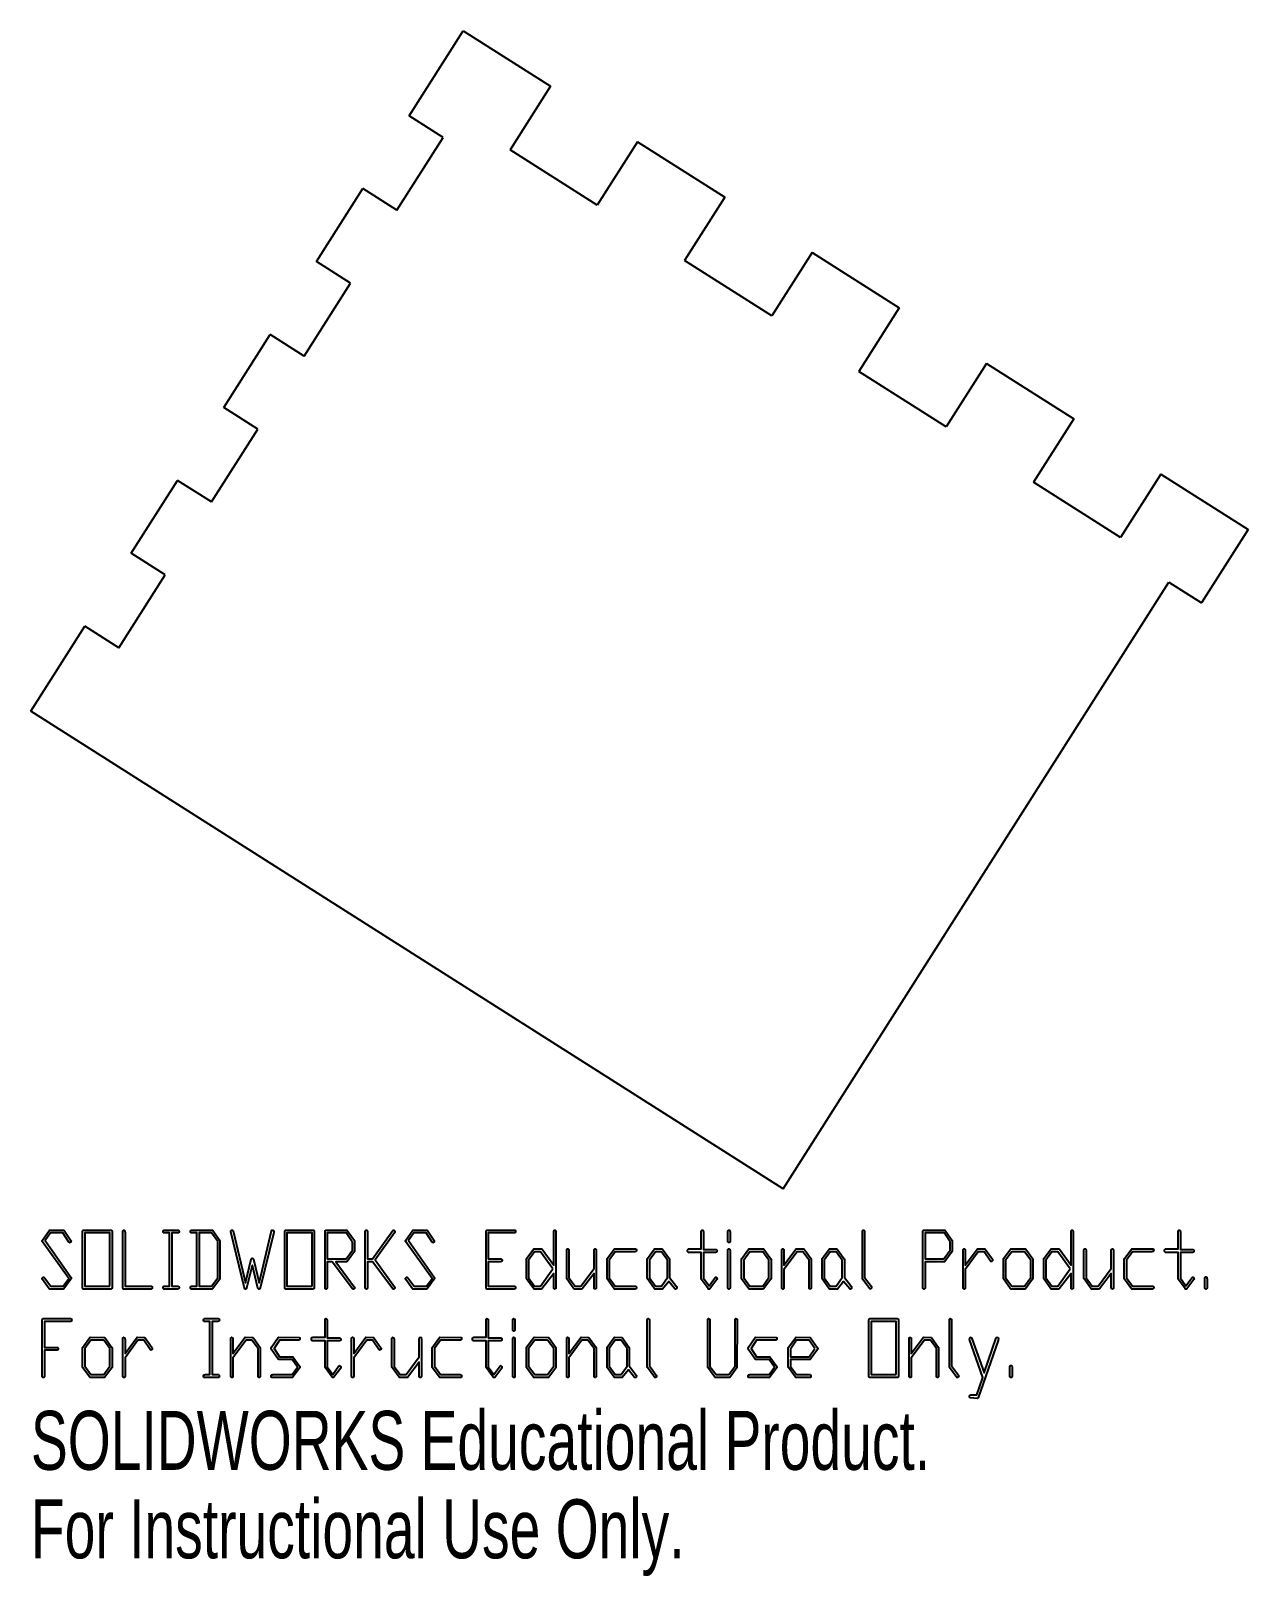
# Model space of a CAD drawing. Header units: inches. Extents: x 7.97 to 11.9, y -2.59 to 2.4.
import ezdxf

# ---------------------------------------------------------------- set-up
doc = ezdxf.new("R2010")
doc.units = ezdxf.units.IN
doc.header["$MEASUREMENT"] = 0
doc.styles.add('SLDTEXTSTYLE0', font='TXT', dxfattribs={"width": 0.7})

msp = doc.modelspace()

# ---------------------------------------------------------------- texts
at = {"color": 7, "linetype": 'Continuous', "char_height": 0.1903, "attachment_point": 1, "style": 'SLDTEXTSTYLE0'}
for s, insert in [('SOLIDWORKS Educational Product.', (7.975, -2.0534)), ('For Instructional Use Only.', (7.975, -2.3388))]:
    msp.add_mtext(s, dxfattribs=dict(at, insert=insert))

# ---------------------------------------------------------------- linework, layer by layer
at = {"color": 7, "linetype": 'Continuous'}
for p, q in [((9.1955, 2.1252), (9.3695, 2.399)), ((9.3695, 2.399), (9.6508, 2.2202)), ((9.6508, 2.2202), (9.5208, 2.0157)), ((9.3052, 2.0555), (9.1955, 2.1252)), ((9.1557, 1.8202), (9.3052, 2.0555)), ((9.8021, 1.8369), (9.5208, 2.0157)), ((9.9321, 2.0414), (9.8021, 1.8369)), ((9.9321, 2.0414), (10.2135, 1.8627)), ((8.8965, 1.6547), (9.046, 1.89)), ((9.1557, 1.8202), (9.046, 1.89)), ((10.2135, 1.8627), (10.0835, 1.6581)), ((9.0062, 1.585), (8.8965, 1.6547)), ((10.3648, 1.4793), (10.0835, 1.6581)), ((10.4948, 1.6839), (10.3648, 1.4793)), ((10.4948, 1.6839), (10.7761, 1.5051)), ((8.8567, 1.3497), (9.0062, 1.585)), ((10.7761, 1.5051), (10.6461, 1.3005)), ((8.5975, 1.1842), (8.747, 1.4194)), ((8.8567, 1.3497), (8.747, 1.4194)), ((10.9274, 1.1218), (10.6461, 1.3005)), ((11.0574, 1.3263), (10.9274, 1.1218)), ((11.0574, 1.3263), (11.3388, 1.1475)), ((8.7072, 1.1145), (8.5975, 1.1842)), ((11.3388, 1.1475), (11.2088, 0.943)), ((8.5577, 0.8792), (8.7072, 1.1145)), ((8.2985, 0.7137), (8.448, 0.9489)), ((8.5577, 0.8792), (8.448, 0.9489)), ((11.6201, 0.9688), (11.4901, 0.7642)), ((11.6201, 0.9688), (11.9014, 0.79)), ((11.4901, 0.7642), (11.2088, 0.943)), ((11.9014, 0.79), (11.7512, 0.5536)), ((8.4082, 0.644), (8.2985, 0.7137)), ((8.2587, 0.4087), (8.4082, 0.644)), ((10.4014, -1.3374), (11.6457, 0.6207)), ((11.6457, 0.6207), (11.7512, 0.5536)), ((7.975, 0.2046), (8.149, 0.4784)), ((8.2587, 0.4087), (8.149, 0.4784)), ((10.4014, -1.3374), (7.975, 0.2046))]:
    msp.add_line(p, q, dxfattribs=at)
at = {"color": 7, "linetype": 'Continuous', "flags": 128}
for points in [[(8.0818, -1.4717), (8.1041, -1.5032), (8.1041, -1.5032), (8.1044, -1.5043), (8.1044, -1.5055), (8.1044, -1.5055), (8.1044, -1.5064), (8.1041, -1.5073), (8.1041, -1.5073), (8.1037, -1.5087), (8.103, -1.5097), (8.102, -1.5105), (8.1008, -1.5109), (8.1008, -1.5109), (8.099, -1.5101), (8.0977, -1.5088), (8.0977, -1.5088), (8.0779, -1.4795), (8.0779, -1.4795), (8.0384, -1.4795), (8.0384, -1.4795), (8.0212, -1.5042), (8.0212, -1.5042), (8.1039, -1.6224), (8.1039, -1.6224), (8.1043, -1.6234), (8.1044, -1.6248), (8.1044, -1.6248), (8.1044, -1.6253), (8.1044, -1.6259), (8.1044, -1.6259), (8.1051, -1.6262), (8.1053, -1.6265), (8.1051, -1.6267), (8.1044, -1.6269), (8.1044, -1.6269), (8.1035, -1.6285), (8.1035, -1.6285), (8.0812, -1.6602), (8.0812, -1.6602), (8.0794, -1.6605), (8.0794, -1.6605), (8.0354, -1.6605), (8.0354, -1.6605), (8.0343, -1.6595), (8.0343, -1.6595), (8.012, -1.6295), (8.012, -1.6295), (8.0117, -1.6281), (8.0116, -1.627), (8.0116, -1.627), (8.0117, -1.626), (8.0118, -1.6253), (8.0118, -1.6253), (8.0124, -1.624), (8.0132, -1.623), (8.0142, -1.6223), (8.0154, -1.6219), (8.0154, -1.6219), (8.0171, -1.6224), (8.0186, -1.624), (8.0186, -1.624), (8.0389, -1.6512), (8.0389, -1.6512), (8.0794, -1.6512), (8.0794, -1.6512), (8.0971, -1.6265), (8.0971, -1.6265), (8.012, -1.5085), (8.012, -1.5085), (8.0117, -1.5074), (8.0116, -1.5059), (8.0116, -1.5059), (8.0117, -1.5049), (8.0118, -1.504), (8.0118, -1.504), (8.0125, -1.5022), (8.0125, -1.5022), (8.035, -1.4707), (8.035, -1.4707), (8.0361, -1.4702), (8.0361, -1.4702), (8.0805, -1.4704), (8.0805, -1.4704), (8.0818, -1.4717)], [(8.2343, -1.4704), (8.2351, -1.4708), (8.2358, -1.4714), (8.2364, -1.4724), (8.2367, -1.4736), (8.2367, -1.4736), (8.2367, -1.4779), (8.2367, -1.4779), (8.2367, -1.6563), (8.2367, -1.6563), (8.236, -1.6586), (8.2347, -1.6602), (8.2347, -1.6602), (8.2333, -1.6605), (8.2333, -1.6605), (8.144, -1.6605), (8.144, -1.6605), (8.1425, -1.6591), (8.1416, -1.6571), (8.1416, -1.6571), (8.1416, -1.652), (8.1416, -1.652), (8.1416, -1.4738), (8.1416, -1.4738), (8.142, -1.4726), (8.1427, -1.4716), (8.1436, -1.4708), (8.1448, -1.4702), (8.1448, -1.4702), (8.2343, -1.4704)], [(8.2298, -1.6512), (8.2298, -1.4795), (8.2298, -1.4795), (8.1485, -1.4795), (8.1485, -1.4795), (8.1485, -1.6512), (8.1485, -1.6512), (8.2298, -1.6512)], [(8.2774, -1.4716), (8.2779, -1.4726), (8.2782, -1.4739), (8.2784, -1.4758), (8.2785, -1.478), (8.2785, -1.478), (8.2785, -1.6512), (8.2785, -1.6512), (8.3634, -1.6512), (8.3634, -1.6512), (8.3643, -1.6514), (8.365, -1.6519), (8.3656, -1.6526), (8.366, -1.6536), (8.366, -1.6536), (8.3665, -1.6548), (8.3666, -1.6558), (8.3666, -1.6558), (8.3664, -1.6574), (8.3657, -1.659), (8.3652, -1.6596), (8.3645, -1.6601), (8.3635, -1.6604), (8.3623, -1.6605), (8.3623, -1.6605), (8.274, -1.6605), (8.274, -1.6605), (8.2724, -1.6591), (8.2715, -1.6571), (8.2715, -1.6571), (8.2715, -1.652), (8.2715, -1.652), (8.2715, -1.4738), (8.2715, -1.4738), (8.272, -1.4724), (8.2726, -1.4713), (8.2734, -1.4706), (8.2744, -1.4702), (8.2744, -1.4702), (8.2761, -1.4705), (8.2774, -1.4716)], [(8.4502, -1.4704), (8.4512, -1.4708), (8.452, -1.4715), (8.4526, -1.4726), (8.4529, -1.474), (8.4529, -1.474), (8.4527, -1.4762), (8.452, -1.4779), (8.452, -1.4779), (8.4512, -1.4786), (8.45, -1.4791), (8.4485, -1.4794), (8.4468, -1.4795), (8.4468, -1.4795), (8.4293, -1.4795), (8.4293, -1.4795), (8.4293, -1.6512), (8.4293, -1.6512), (8.45, -1.6512), (8.45, -1.6512), (8.4511, -1.6518), (8.452, -1.6526), (8.4526, -1.6537), (8.4529, -1.655), (8.4529, -1.655), (8.4527, -1.6573), (8.452, -1.659), (8.4515, -1.6596), (8.4507, -1.6601), (8.4498, -1.6604), (8.4486, -1.6605), (8.4486, -1.6605), (8.4041, -1.6605), (8.4041, -1.6605), (8.4031, -1.6599), (8.4023, -1.6591), (8.4018, -1.658), (8.4015, -1.6567), (8.4015, -1.6567), (8.4018, -1.6544), (8.4025, -1.6526), (8.4031, -1.652), (8.4041, -1.6516), (8.4054, -1.6513), (8.4069, -1.6512), (8.4069, -1.6512), (8.4224, -1.6512), (8.4224, -1.6512), (8.4224, -1.4795), (8.4224, -1.4795), (8.4042, -1.4795), (8.4042, -1.4795), (8.4031, -1.479), (8.4024, -1.4782), (8.4018, -1.477), (8.4015, -1.4756), (8.4015, -1.4756), (8.4018, -1.4733), (8.4024, -1.4718), (8.4035, -1.4708), (8.4047, -1.4702), (8.4047, -1.4702), (8.4502, -1.4704)], [(8.5617, -1.4717), (8.5845, -1.5032), (8.5845, -1.5032), (8.5848, -1.5056), (8.5848, -1.5056), (8.5841, -1.6287), (8.5841, -1.6287), (8.5609, -1.6602), (8.5609, -1.6602), (8.559, -1.6605), (8.559, -1.6605), (8.4922, -1.6605), (8.4922, -1.6605), (8.4911, -1.6598), (8.4903, -1.6588), (8.4898, -1.6575), (8.4897, -1.6558), (8.4897, -1.6558), (8.49, -1.6539), (8.4908, -1.6524), (8.4916, -1.6519), (8.4925, -1.6515), (8.4937, -1.6513), (8.4951, -1.6512), (8.4951, -1.6512), (8.5106, -1.6512), (8.5106, -1.6512), (8.5106, -1.4795), (8.5106, -1.4795), (8.4924, -1.4795), (8.4924, -1.4795), (8.4913, -1.479), (8.4906, -1.4782), (8.49, -1.477), (8.4897, -1.4756), (8.4897, -1.4756), (8.4899, -1.4734), (8.4905, -1.4717), (8.4911, -1.471), (8.4918, -1.4705), (8.4928, -1.4703), (8.494, -1.4702), (8.494, -1.4702), (8.4961, -1.4702), (8.4961, -1.4702), (8.5587, -1.4702), (8.5587, -1.4702), (8.5604, -1.4706), (8.5617, -1.4717)], [(8.5779, -1.5066), (8.5575, -1.4795), (8.5575, -1.4795), (8.5175, -1.4795), (8.5175, -1.4795), (8.5175, -1.6512), (8.5175, -1.6512), (8.5575, -1.6512), (8.5575, -1.6512), (8.5779, -1.6238), (8.5779, -1.6238), (8.5779, -1.5066)], [(8.627, -1.4725), (8.6673, -1.6404), (8.6673, -1.6404), (8.6858, -1.5635), (8.6858, -1.5635), (8.6864, -1.5624), (8.6872, -1.5615), (8.6881, -1.5611), (8.6892, -1.5609), (8.6892, -1.5609), (8.6903, -1.5611), (8.6913, -1.5616), (8.6921, -1.5625), (8.6928, -1.5638), (8.6928, -1.5638), (8.7111, -1.6404), (8.7111, -1.6404), (8.7207, -1.6008), (8.7207, -1.6008), (8.7515, -1.4723), (8.7515, -1.4723), (8.7526, -1.4709), (8.754, -1.4702), (8.754, -1.4702), (8.7559, -1.4705), (8.7574, -1.4714), (8.7584, -1.4729), (8.7589, -1.4751), (8.7589, -1.4751), (8.7581, -1.4784), (8.7581, -1.4784), (8.7147, -1.6577), (8.7147, -1.6577), (8.7135, -1.6595), (8.7119, -1.6605), (8.7119, -1.6605), (8.7102, -1.6603), (8.7088, -1.6597), (8.7088, -1.6597), (8.7073, -1.6574), (8.7073, -1.6574), (8.6894, -1.5841), (8.6894, -1.5841), (8.689, -1.5846), (8.689, -1.5846), (8.6708, -1.6577), (8.6708, -1.6577), (8.6697, -1.6595), (8.6682, -1.6605), (8.6682, -1.6605), (8.6664, -1.6603), (8.665, -1.6597), (8.665, -1.6597), (8.6637, -1.6574), (8.6637, -1.6574), (8.6196, -1.4756), (8.6196, -1.4756), (8.6198, -1.4741), (8.6201, -1.4728), (8.6207, -1.4717), (8.6215, -1.4709), (8.6215, -1.4709), (8.6226, -1.4704), (8.6236, -1.4702), (8.6236, -1.4702), (8.6247, -1.4703), (8.6256, -1.4708), (8.6264, -1.4715), (8.627, -1.4725)], [(8.8864, -1.4704), (8.8873, -1.4708), (8.8879, -1.4714), (8.8885, -1.4724), (8.8889, -1.4736), (8.8889, -1.4736), (8.8889, -1.4779), (8.8889, -1.4779), (8.8889, -1.6563), (8.8889, -1.6563), (8.8882, -1.6586), (8.8868, -1.6602), (8.8868, -1.6602), (8.8854, -1.6605), (8.8854, -1.6605), (8.7962, -1.6605), (8.7962, -1.6605), (8.7946, -1.6591), (8.7937, -1.6571), (8.7937, -1.6571), (8.7937, -1.652), (8.7937, -1.652), (8.7937, -1.4738), (8.7937, -1.4738), (8.7941, -1.4726), (8.7948, -1.4716), (8.7957, -1.4708), (8.7969, -1.4702), (8.7969, -1.4702), (8.8864, -1.4704)], [(8.8819, -1.6512), (8.8819, -1.4795), (8.8819, -1.4795), (8.8007, -1.4795), (8.8007, -1.4795), (8.8007, -1.6512), (8.8007, -1.6512), (8.8819, -1.6512)], [(8.9956, -1.4717), (9.0185, -1.5037), (9.0185, -1.5037), (9.0188, -1.506), (9.0188, -1.506), (9.0188, -1.5377), (9.0188, -1.5377), (9.0185, -1.5395), (9.0185, -1.5395), (8.995, -1.5715), (8.995, -1.5715), (8.9933, -1.5723), (8.9933, -1.5723), (8.9591, -1.5723), (8.9591, -1.5723), (9.0182, -1.653), (9.0182, -1.653), (9.0187, -1.6549), (9.0188, -1.6558), (9.0188, -1.6558), (9.0188, -1.6561), (9.0188, -1.6565), (9.0188, -1.6565), (9.0194, -1.6567), (9.0196, -1.6569), (9.0194, -1.6571), (9.0188, -1.6572), (9.0188, -1.6572), (9.0184, -1.6584), (9.0178, -1.6593), (9.0171, -1.66), (9.0163, -1.6605), (9.0163, -1.6605), (9.015, -1.6604), (9.014, -1.6603), (9.0132, -1.66), (9.0127, -1.6597), (9.0127, -1.6597), (8.9471, -1.5723), (8.9471, -1.5723), (8.9306, -1.5723), (8.9306, -1.5723), (8.9306, -1.6564), (8.9306, -1.6564), (8.9301, -1.6583), (8.9288, -1.66), (8.9288, -1.66), (8.9282, -1.6603), (8.9271, -1.6605), (8.9271, -1.6605), (8.9257, -1.6602), (8.9246, -1.6593), (8.9242, -1.6586), (8.9239, -1.6576), (8.9237, -1.6563), (8.9237, -1.6548), (8.9237, -1.6548), (8.9237, -1.4741), (8.9237, -1.4741), (8.924, -1.4729), (8.9246, -1.4719), (8.9253, -1.4712), (8.9261, -1.4707), (8.9261, -1.4707), (8.9301, -1.4704), (8.9301, -1.4704), (8.9926, -1.4702), (8.9926, -1.4702), (8.9944, -1.4706), (8.9956, -1.4717)], [(9.0118, -1.5077), (8.992, -1.4795), (8.992, -1.4795), (8.9306, -1.4795), (8.9306, -1.4795), (8.9306, -1.563), (8.9306, -1.563), (8.9918, -1.563), (8.9918, -1.563), (9.0119, -1.5345), (9.0119, -1.5345), (9.0119, -1.5077)], [(9.1474, -1.4717), (9.1479, -1.4726), (9.1484, -1.4737), (9.1486, -1.4751), (9.1487, -1.4767), (9.1487, -1.4767), (9.1481, -1.4787), (9.1481, -1.4787), (9.0851, -1.5657), (9.0851, -1.5657), (9.1481, -1.653), (9.1481, -1.653), (9.1486, -1.6549), (9.1487, -1.6558), (9.1487, -1.6558), (9.1487, -1.6566), (9.1485, -1.6572), (9.1485, -1.6572), (9.1481, -1.6584), (9.1475, -1.6593), (9.1469, -1.66), (9.1461, -1.6605), (9.1461, -1.6605), (9.1447, -1.6604), (9.1437, -1.6603), (9.1429, -1.66), (9.1424, -1.6597), (9.1424, -1.6597), (9.0769, -1.5723), (9.0769, -1.5723), (9.0606, -1.5723), (9.0606, -1.5723), (9.0606, -1.6564), (9.0606, -1.6564), (9.06, -1.6583), (9.0588, -1.66), (9.0588, -1.66), (9.0581, -1.6603), (9.0571, -1.6605), (9.0571, -1.6605), (9.0556, -1.6602), (9.0545, -1.6593), (9.0541, -1.6586), (9.0538, -1.6576), (9.0537, -1.6563), (9.0536, -1.6548), (9.0536, -1.6548), (9.0536, -1.4738), (9.0536, -1.4738), (9.054, -1.4724), (9.0546, -1.4713), (9.0555, -1.4706), (9.0566, -1.4702), (9.0566, -1.4702), (9.0583, -1.4705), (9.0595, -1.4717), (9.06, -1.4726), (9.0603, -1.474), (9.0605, -1.4759), (9.0606, -1.4782), (9.0606, -1.4782), (9.0606, -1.563), (9.0606, -1.563), (9.0769, -1.563), (9.0769, -1.563), (9.1428, -1.471), (9.1428, -1.471), (9.1436, -1.4704), (9.1445, -1.4702), (9.1445, -1.4702), (9.146, -1.4706), (9.1474, -1.4717)], [(9.2538, -1.4717), (9.2761, -1.5032), (9.2761, -1.5032), (9.2763, -1.5043), (9.2764, -1.5055), (9.2764, -1.5055), (9.2763, -1.5064), (9.2761, -1.5073), (9.2761, -1.5073), (9.2757, -1.5087), (9.275, -1.5097), (9.274, -1.5105), (9.2728, -1.5109), (9.2728, -1.5109), (9.271, -1.5101), (9.2696, -1.5088), (9.2696, -1.5088), (9.2498, -1.4795), (9.2498, -1.4795), (9.2104, -1.4795), (9.2104, -1.4795), (9.1932, -1.5042), (9.1932, -1.5042), (9.2759, -1.6224), (9.2759, -1.6224), (9.2763, -1.6234), (9.2764, -1.6248), (9.2764, -1.6248), (9.2764, -1.6253), (9.2764, -1.6259), (9.2764, -1.6259), (9.277, -1.6262), (9.2772, -1.6265), (9.277, -1.6267), (9.2764, -1.6269), (9.2764, -1.6269), (9.2755, -1.6285), (9.2755, -1.6285), (9.2532, -1.6602), (9.2532, -1.6602), (9.2514, -1.6605), (9.2514, -1.6605), (9.2073, -1.6605), (9.2073, -1.6605), (9.2062, -1.6595), (9.2062, -1.6595), (9.1839, -1.6295), (9.1839, -1.6295), (9.1837, -1.6281), (9.1836, -1.627), (9.1836, -1.627), (9.1836, -1.626), (9.1838, -1.6253), (9.1838, -1.6253), (9.1843, -1.624), (9.1851, -1.623), (9.1861, -1.6223), (9.1874, -1.6219), (9.1874, -1.6219), (9.1891, -1.6224), (9.1905, -1.624), (9.1905, -1.624), (9.2109, -1.6512), (9.2109, -1.6512), (9.2514, -1.6512), (9.2514, -1.6512), (9.2691, -1.6265), (9.2691, -1.6265), (9.1839, -1.5085), (9.1839, -1.5085), (9.1837, -1.5074), (9.1836, -1.5059), (9.1836, -1.5059), (9.1836, -1.5049), (9.1838, -1.504), (9.1838, -1.504), (9.1845, -1.5022), (9.1845, -1.5022), (9.2069, -1.4707), (9.2069, -1.4707), (9.208, -1.4702), (9.208, -1.4702), (9.2525, -1.4704), (9.2525, -1.4704), (9.2538, -1.4717)], [(9.5359, -1.4704), (9.537, -1.4708), (9.5378, -1.4715), (9.5383, -1.4726), (9.5386, -1.474), (9.5386, -1.474), (9.5383, -1.4763), (9.5375, -1.478), (9.5368, -1.4787), (9.5359, -1.4791), (9.5345, -1.4794), (9.5329, -1.4795), (9.5329, -1.4795), (9.4505, -1.4795), (9.4505, -1.4795), (9.4505, -1.563), (9.4505, -1.563), (9.4918, -1.563), (9.4918, -1.563), (9.4931, -1.5637), (9.4941, -1.5646), (9.4947, -1.5659), (9.4949, -1.5674), (9.4949, -1.5674), (9.4947, -1.5691), (9.4942, -1.5706), (9.4937, -1.5711), (9.493, -1.5716), (9.492, -1.572), (9.4906, -1.5723), (9.4906, -1.5723), (9.4505, -1.5723), (9.4505, -1.5723), (9.4505, -1.6512), (9.4505, -1.6512), (9.5354, -1.6512), (9.5354, -1.6512), (9.5368, -1.6517), (9.5378, -1.6527), (9.5384, -1.6541), (9.5386, -1.6558), (9.5386, -1.6558), (9.5384, -1.6574), (9.5377, -1.659), (9.5372, -1.6596), (9.5364, -1.6601), (9.5354, -1.6604), (9.5342, -1.6605), (9.5342, -1.6605), (9.446, -1.6605), (9.446, -1.6605), (9.4444, -1.6591), (9.4435, -1.6571), (9.4435, -1.6571), (9.4435, -1.652), (9.4435, -1.652), (9.4435, -1.4738), (9.4435, -1.4738), (9.4439, -1.4726), (9.4446, -1.4716), (9.4455, -1.4708), (9.4467, -1.4702), (9.4467, -1.4702), (9.5359, -1.4704)], [(9.6676, -1.4716), (9.668, -1.4725), (9.6684, -1.4739), (9.6685, -1.4757), (9.6686, -1.4779), (9.6686, -1.4779), (9.6686, -1.6563), (9.6686, -1.6563), (9.6682, -1.6582), (9.6675, -1.6594), (9.6665, -1.6602), (9.6651, -1.6605), (9.6651, -1.6605), (9.6638, -1.6602), (9.6626, -1.6592), (9.6619, -1.6576), (9.6617, -1.655), (9.6617, -1.655), (9.6617, -1.6106), (9.6617, -1.6106), (9.6234, -1.6602), (9.6234, -1.6602), (9.622, -1.6605), (9.622, -1.6605), (9.5981, -1.6605), (9.5981, -1.6605), (9.5969, -1.6595), (9.5969, -1.6595), (9.5736, -1.6278), (9.5736, -1.6278), (9.5735, -1.6252), (9.5735, -1.6252), (9.5735, -1.564), (9.5735, -1.564), (9.5742, -1.5622), (9.5742, -1.5622), (9.5977, -1.531), (9.5977, -1.531), (9.5996, -1.5305), (9.5996, -1.5305), (9.6224, -1.5308), (9.6224, -1.5308), (9.6239, -1.5316), (9.6239, -1.5316), (9.6617, -1.5834), (9.6617, -1.5834), (9.6617, -1.4736), (9.6617, -1.4736), (9.6621, -1.4723), (9.6627, -1.4713), (9.6634, -1.4706), (9.6642, -1.4702), (9.6642, -1.4702), (9.6663, -1.4705), (9.6676, -1.4716)], [(10.1433, -1.4717), (10.1438, -1.4726), (10.1441, -1.4741), (10.1443, -1.4759), (10.1444, -1.4783), (10.1444, -1.4783), (10.1444, -1.5328), (10.1444, -1.5328), (10.1857, -1.5328), (10.1857, -1.5328), (10.1868, -1.5334), (10.1876, -1.5343), (10.1881, -1.5353), (10.1884, -1.5367), (10.1884, -1.5367), (10.1881, -1.5386), (10.1872, -1.5404), (10.1865, -1.5412), (10.1855, -1.5417), (10.1841, -1.542), (10.1825, -1.5421), (10.1825, -1.5421), (10.1444, -1.5421), (10.1444, -1.5421), (10.1444, -1.6256), (10.1444, -1.6256), (10.1624, -1.6505), (10.1624, -1.6505), (10.1825, -1.6227), (10.1825, -1.6227), (10.1834, -1.6221), (10.1844, -1.6219), (10.1844, -1.6219), (10.1857, -1.6223), (10.187, -1.6234), (10.1881, -1.6251), (10.1884, -1.6273), (10.1884, -1.6273), (10.188, -1.6297), (10.188, -1.6297), (10.1649, -1.66), (10.1649, -1.66), (10.1641, -1.6604), (10.1628, -1.6605), (10.1628, -1.6605), (10.1613, -1.6605), (10.1613, -1.6605), (10.16, -1.659), (10.16, -1.659), (10.1376, -1.628), (10.1376, -1.628), (10.1374, -1.6255), (10.1374, -1.6255), (10.1374, -1.5421), (10.1374, -1.5421), (10.0965, -1.5421), (10.0965, -1.5421), (10.0957, -1.5419), (10.095, -1.5414), (10.0944, -1.5406), (10.0939, -1.5394), (10.0939, -1.5394), (10.0935, -1.5378), (10.0933, -1.5363), (10.0933, -1.5363), (10.0936, -1.5342), (10.0944, -1.5323), (10.0951, -1.5315), (10.0962, -1.531), (10.0978, -1.5306), (10.0998, -1.5305), (10.0998, -1.5305), (10.1374, -1.5305), (10.1374, -1.5305), (10.1374, -1.4738), (10.1374, -1.4738), (10.1378, -1.4724), (10.1383, -1.4713), (10.1391, -1.4706), (10.1401, -1.4702), (10.1401, -1.4702), (10.142, -1.4705), (10.1434, -1.4717)], [(10.2292, -1.4716), (10.2297, -1.4725), (10.23, -1.4739), (10.2302, -1.4757), (10.2302, -1.4779), (10.2302, -1.4779), (10.2302, -1.5065), (10.2302, -1.5065), (10.2296, -1.5087), (10.2286, -1.5099), (10.2276, -1.5105), (10.2268, -1.5106), (10.2268, -1.5106), (10.2252, -1.5104), (10.2241, -1.5096), (10.2235, -1.5082), (10.2233, -1.5063), (10.2233, -1.5063), (10.2233, -1.4738), (10.2233, -1.4738), (10.2237, -1.4724), (10.2243, -1.4713), (10.2251, -1.4706), (10.2261, -1.4702), (10.2261, -1.4702), (10.228, -1.4705), (10.2292, -1.4716)], [(10.6632, -1.4716), (10.6636, -1.4725), (10.664, -1.4739), (10.6641, -1.4757), (10.6642, -1.4779), (10.6642, -1.4779), (10.6642, -1.623), (10.6642, -1.623), (10.6864, -1.6525), (10.6864, -1.6525), (10.6868, -1.6538), (10.687, -1.655), (10.687, -1.655), (10.6867, -1.657), (10.6859, -1.6588), (10.6847, -1.66), (10.6829, -1.6605), (10.6829, -1.6605), (10.6811, -1.6602), (10.6811, -1.6602), (10.6578, -1.6282), (10.6578, -1.6282), (10.6572, -1.6261), (10.6572, -1.6261), (10.6572, -1.4738), (10.6572, -1.4738), (10.6577, -1.4724), (10.6583, -1.4713), (10.6591, -1.4706), (10.6601, -1.4702), (10.6601, -1.4702), (10.6619, -1.4705), (10.6632, -1.4716)], [(10.9242, -1.4717), (10.947, -1.5037), (10.947, -1.5037), (10.9473, -1.506), (10.9473, -1.506), (10.9473, -1.5377), (10.9473, -1.5377), (10.9469, -1.5395), (10.9469, -1.5395), (10.9233, -1.5715), (10.9233, -1.5715), (10.9216, -1.5723), (10.9216, -1.5723), (10.8592, -1.5723), (10.8592, -1.5723), (10.8592, -1.6562), (10.8592, -1.6562), (10.8585, -1.6583), (10.8573, -1.66), (10.8573, -1.66), (10.8567, -1.6603), (10.8557, -1.6605), (10.8557, -1.6605), (10.8542, -1.6602), (10.8531, -1.6593), (10.8527, -1.6586), (10.8524, -1.6576), (10.8523, -1.6563), (10.8522, -1.6548), (10.8522, -1.6548), (10.8522, -1.4741), (10.8522, -1.4741), (10.8526, -1.4729), (10.8531, -1.4719), (10.8538, -1.4712), (10.8547, -1.4707), (10.8547, -1.4707), (10.8586, -1.4704), (10.8586, -1.4704), (10.9212, -1.4702), (10.9212, -1.4702), (10.9229, -1.4706), (10.9242, -1.4717)], [(10.9404, -1.5078), (10.9205, -1.4795), (10.9205, -1.4795), (10.8592, -1.4795), (10.8592, -1.4795), (10.8592, -1.563), (10.8592, -1.563), (10.9203, -1.563), (10.9203, -1.563), (10.9404, -1.5347), (10.9404, -1.5347), (10.9404, -1.5078)], [(11.3362, -1.4716), (11.3366, -1.4725), (11.337, -1.4739), (11.3372, -1.4757), (11.3372, -1.4779), (11.3372, -1.4779), (11.3372, -1.6563), (11.3372, -1.6563), (11.3368, -1.6582), (11.3361, -1.6594), (11.3351, -1.6602), (11.3337, -1.6605), (11.3337, -1.6605), (11.3324, -1.6602), (11.3312, -1.6592), (11.3305, -1.6576), (11.3303, -1.655), (11.3303, -1.655), (11.3303, -1.6106), (11.3303, -1.6106), (11.292, -1.6602), (11.292, -1.6602), (11.2906, -1.6605), (11.2906, -1.6605), (11.2667, -1.6605), (11.2667, -1.6605), (11.2655, -1.6595), (11.2655, -1.6595), (11.2423, -1.6278), (11.2423, -1.6278), (11.2421, -1.6252), (11.2421, -1.6252), (11.2421, -1.564), (11.2421, -1.564), (11.2428, -1.5622), (11.2428, -1.5622), (11.2663, -1.531), (11.2663, -1.531), (11.2682, -1.5305), (11.2682, -1.5305), (11.291, -1.5308), (11.291, -1.5308), (11.2926, -1.5316), (11.2926, -1.5316), (11.3303, -1.5834), (11.3303, -1.5834), (11.3303, -1.4736), (11.3303, -1.4736), (11.3307, -1.4723), (11.3313, -1.4713), (11.332, -1.4706), (11.3328, -1.4702), (11.3328, -1.4702), (11.3349, -1.4705), (11.3362, -1.4716)], [(11.682, -1.4717), (11.6824, -1.4726), (11.6828, -1.4741), (11.6829, -1.4759), (11.683, -1.4783), (11.683, -1.4783), (11.683, -1.5328), (11.683, -1.5328), (11.7244, -1.5328), (11.7244, -1.5328), (11.7254, -1.5334), (11.7262, -1.5343), (11.7267, -1.5353), (11.727, -1.5367), (11.727, -1.5367), (11.7267, -1.5386), (11.7259, -1.5404), (11.7251, -1.5412), (11.7241, -1.5417), (11.7228, -1.542), (11.7211, -1.5421), (11.7211, -1.5421), (11.683, -1.5421), (11.683, -1.5421), (11.683, -1.6256), (11.683, -1.6256), (11.701, -1.6505), (11.701, -1.6505), (11.7212, -1.6227), (11.7212, -1.6227), (11.722, -1.6221), (11.723, -1.6219), (11.723, -1.6219), (11.7244, -1.6223), (11.7257, -1.6234), (11.7267, -1.6251), (11.727, -1.6273), (11.727, -1.6273), (11.7267, -1.6297), (11.7267, -1.6297), (11.7035, -1.66), (11.7035, -1.66), (11.7027, -1.6604), (11.7014, -1.6605), (11.7014, -1.6605), (11.6999, -1.6605), (11.6999, -1.6605), (11.6986, -1.659), (11.6986, -1.659), (11.6762, -1.628), (11.6762, -1.628), (11.6761, -1.6255), (11.6761, -1.6255), (11.6761, -1.5421), (11.6761, -1.5421), (11.6352, -1.5421), (11.6352, -1.5421), (11.6344, -1.5419), (11.6337, -1.5414), (11.633, -1.5406), (11.6325, -1.5394), (11.6325, -1.5394), (11.6321, -1.5378), (11.632, -1.5363), (11.632, -1.5363), (11.6322, -1.5342), (11.633, -1.5323), (11.6337, -1.5315), (11.6349, -1.531), (11.6365, -1.5306), (11.6384, -1.5305), (11.6384, -1.5305), (11.6761, -1.5305), (11.6761, -1.5305), (11.6761, -1.4738), (11.6761, -1.4738), (11.6764, -1.4724), (11.677, -1.4713), (11.6778, -1.4706), (11.6788, -1.4702), (11.6788, -1.4702), (11.6807, -1.4705), (11.682, -1.4717)], [(9.6588, -1.5955), (9.6189, -1.5398), (9.6189, -1.5398), (9.6, -1.5398), (9.6, -1.5398), (9.5804, -1.5669), (9.5804, -1.5669), (9.5804, -1.6239), (9.5804, -1.6239), (9.6, -1.6512), (9.6, -1.6512), (9.6187, -1.6512), (9.6187, -1.6512), (9.6588, -1.5955)], [(9.7093, -1.532), (9.7098, -1.5329), (9.7101, -1.5343), (9.7103, -1.5361), (9.7104, -1.5384), (9.7104, -1.5384), (9.7104, -1.6244), (9.7104, -1.6244), (9.7303, -1.6512), (9.7303, -1.6512), (9.7494, -1.6512), (9.7494, -1.6512), (9.7916, -1.5939), (9.7916, -1.5939), (9.7916, -1.5344), (9.7916, -1.5344), (9.792, -1.5331), (9.7926, -1.532), (9.7934, -1.5312), (9.7944, -1.5305), (9.7944, -1.5305), (9.796, -1.5308), (9.7976, -1.5318), (9.7976, -1.5318), (9.798, -1.5328), (9.7983, -1.5342), (9.7985, -1.536), (9.7986, -1.5382), (9.7986, -1.5382), (9.7986, -1.6563), (9.7986, -1.6563), (9.7982, -1.6582), (9.7975, -1.6594), (9.7964, -1.6602), (9.7951, -1.6605), (9.7951, -1.6605), (9.7937, -1.6602), (9.7926, -1.6592), (9.7919, -1.6576), (9.7916, -1.655), (9.7916, -1.655), (9.7916, -1.6106), (9.7916, -1.6106), (9.7533, -1.6602), (9.7533, -1.6602), (9.752, -1.6605), (9.752, -1.6605), (9.728, -1.6605), (9.728, -1.6605), (9.7269, -1.6595), (9.7269, -1.6595), (9.7038, -1.6278), (9.7038, -1.6278), (9.7034, -1.6252), (9.7034, -1.6252), (9.7034, -1.5339), (9.7034, -1.5339), (9.7038, -1.5328), (9.7044, -1.5319), (9.7051, -1.5311), (9.7061, -1.5305), (9.7061, -1.5305), (9.708, -1.5309), (9.7093, -1.532)], [(9.926, -1.5307), (9.9274, -1.5317), (9.9283, -1.5334), (9.9283, -1.5334), (9.9281, -1.5361), (9.9277, -1.538), (9.9277, -1.538), (9.9269, -1.5388), (9.926, -1.5394), (9.925, -1.5397), (9.9237, -1.5398), (9.9237, -1.5398), (9.8599, -1.5398), (9.8599, -1.5398), (9.8404, -1.5671), (9.8404, -1.5671), (9.8404, -1.6239), (9.8404, -1.6239), (9.86, -1.6512), (9.86, -1.6512), (9.9252, -1.6512), (9.9252, -1.6512), (9.9261, -1.6514), (9.9268, -1.6519), (9.9275, -1.6526), (9.9279, -1.6536), (9.9279, -1.6536), (9.9283, -1.6548), (9.9285, -1.6558), (9.9285, -1.6558), (9.9283, -1.6574), (9.9276, -1.659), (9.9271, -1.6596), (9.9263, -1.6601), (9.9253, -1.6604), (9.9241, -1.6605), (9.9241, -1.6605), (9.8575, -1.6605), (9.8575, -1.6605), (9.8564, -1.6595), (9.8564, -1.6595), (9.8334, -1.6278), (9.8334, -1.6278), (9.8334, -1.6252), (9.8334, -1.6252), (9.8336, -1.564), (9.8336, -1.564), (9.8343, -1.5622), (9.8343, -1.5622), (9.8573, -1.531), (9.8573, -1.531), (9.8584, -1.5305), (9.8584, -1.5305), (9.926, -1.5307)], [(10.0124, -1.5315), (10.0349, -1.5632), (10.0349, -1.5632), (10.0353, -1.5647), (10.0353, -1.5647), (10.0353, -1.6229), (10.0353, -1.6229), (10.0578, -1.6525), (10.0578, -1.6525), (10.0583, -1.6544), (10.0584, -1.6553), (10.0584, -1.6553), (10.0584, -1.6562), (10.0582, -1.6569), (10.0582, -1.6569), (10.0578, -1.6582), (10.0573, -1.6592), (10.0566, -1.66), (10.0558, -1.6605), (10.0558, -1.6605), (10.0545, -1.6604), (10.0535, -1.6604), (10.0527, -1.6602), (10.0522, -1.66), (10.0522, -1.66), (10.0326, -1.6357), (10.0326, -1.6357), (10.0127, -1.6603), (10.0127, -1.6603), (10.0114, -1.6605), (10.0114, -1.6605), (9.9876, -1.6605), (9.9876, -1.6605), (9.9865, -1.6595), (9.9865, -1.6595), (9.9635, -1.6278), (9.9635, -1.6278), (9.9634, -1.6252), (9.9634, -1.6252), (9.9634, -1.564), (9.9634, -1.564), (9.9641, -1.5622), (9.9641, -1.5622), (9.9868, -1.531), (9.9868, -1.531), (9.9879, -1.5305), (9.9879, -1.5305), (10.0109, -1.5308), (10.0109, -1.5308), (10.0124, -1.5315)], [(10.0283, -1.5671), (10.0088, -1.5398), (10.0088, -1.5398), (9.9899, -1.5398), (9.9899, -1.5398), (9.9703, -1.5669), (9.9703, -1.5669), (9.9703, -1.6239), (9.9703, -1.6239), (9.9899, -1.6512), (9.9899, -1.6512), (10.0088, -1.6512), (10.0088, -1.6512), (10.0283, -1.6236), (10.0283, -1.6236), (10.0283, -1.5671)], [(10.2291, -1.5319), (10.2296, -1.5328), (10.23, -1.5342), (10.2302, -1.536), (10.2302, -1.5382), (10.2302, -1.5382), (10.2302, -1.6563), (10.2302, -1.6563), (10.2297, -1.6583), (10.2284, -1.66), (10.2284, -1.66), (10.2278, -1.6603), (10.2268, -1.6605), (10.2268, -1.6605), (10.2253, -1.6602), (10.2242, -1.6593), (10.2238, -1.6586), (10.2235, -1.6576), (10.2233, -1.6563), (10.2233, -1.6548), (10.2233, -1.6548), (10.2233, -1.5344), (10.2233, -1.5344), (10.2236, -1.5331), (10.2243, -1.532), (10.225, -1.5311), (10.2261, -1.5305), (10.2261, -1.5305), (10.2279, -1.5309), (10.2291, -1.5319)], [(10.3393, -1.5318), (10.3622, -1.5634), (10.3622, -1.5634), (10.3625, -1.5658), (10.3625, -1.5658), (10.3625, -1.6268), (10.3625, -1.6268), (10.3618, -1.6288), (10.3618, -1.6288), (10.3386, -1.6602), (10.3386, -1.6602), (10.3367, -1.6605), (10.3367, -1.6605), (10.2917, -1.6605), (10.2917, -1.6605), (10.2905, -1.6595), (10.2905, -1.6595), (10.2675, -1.6278), (10.2675, -1.6278), (10.2674, -1.6252), (10.2674, -1.6252), (10.2674, -1.564), (10.2674, -1.564), (10.2681, -1.5622), (10.2681, -1.5622), (10.2913, -1.531), (10.2913, -1.531), (10.2924, -1.5305), (10.2924, -1.5305), (10.338, -1.5308), (10.338, -1.5308), (10.3393, -1.5318)], [(10.3556, -1.5671), (10.3357, -1.5398), (10.3357, -1.5398), (10.2942, -1.5398), (10.2942, -1.5398), (10.2743, -1.5669), (10.2743, -1.5669), (10.2743, -1.6239), (10.2743, -1.6239), (10.2942, -1.6512), (10.2942, -1.6512), (10.3357, -1.6512), (10.3357, -1.6512), (10.3556, -1.6236), (10.3556, -1.6236), (10.3556, -1.5671)], [(10.469, -1.5318), (10.4921, -1.5634), (10.4921, -1.5634), (10.4925, -1.5658), (10.4925, -1.5658), (10.4925, -1.6563), (10.4925, -1.6563), (10.4921, -1.6582), (10.4914, -1.6594), (10.4903, -1.6602), (10.489, -1.6605), (10.489, -1.6605), (10.4876, -1.6602), (10.4865, -1.6592), (10.4858, -1.6574), (10.4855, -1.6548), (10.4855, -1.6548), (10.4855, -1.5669), (10.4855, -1.5669), (10.4656, -1.5398), (10.4656, -1.5398), (10.4465, -1.5398), (10.4465, -1.5398), (10.4043, -1.5969), (10.4043, -1.5969), (10.4043, -1.6563), (10.4043, -1.6563), (10.4037, -1.6583), (10.4025, -1.66), (10.4025, -1.66), (10.4018, -1.6603), (10.4008, -1.6605), (10.4008, -1.6605), (10.3993, -1.6602), (10.3982, -1.6593), (10.3978, -1.6586), (10.3975, -1.6576), (10.3974, -1.6563), (10.3973, -1.6548), (10.3973, -1.6548), (10.3973, -1.5341), (10.3973, -1.5341), (10.3977, -1.5327), (10.3983, -1.5317), (10.3992, -1.5309), (10.4003, -1.5305), (10.4003, -1.5305), (10.4019, -1.5308), (10.4031, -1.5319), (10.4036, -1.5327), (10.404, -1.5341), (10.4042, -1.5359), (10.4043, -1.5382), (10.4043, -1.5382), (10.4043, -1.5831), (10.4043, -1.5831), (10.4437, -1.5305), (10.4437, -1.5305), (10.4677, -1.5308), (10.4677, -1.5308), (10.4691, -1.5318)], [(10.5763, -1.5315), (10.5989, -1.5632), (10.5989, -1.5632), (10.5992, -1.5647), (10.5992, -1.5647), (10.5992, -1.6229), (10.5992, -1.6229), (10.6218, -1.6525), (10.6218, -1.6525), (10.6222, -1.6544), (10.6224, -1.6553), (10.6224, -1.6553), (10.6223, -1.6562), (10.6222, -1.6569), (10.6222, -1.6569), (10.6217, -1.6582), (10.6212, -1.6592), (10.6205, -1.66), (10.6197, -1.6605), (10.6197, -1.6605), (10.6185, -1.6604), (10.6174, -1.6604), (10.6167, -1.6602), (10.6162, -1.66), (10.6162, -1.66), (10.5966, -1.6357), (10.5966, -1.6357), (10.5766, -1.6603), (10.5766, -1.6603), (10.5753, -1.6605), (10.5753, -1.6605), (10.5516, -1.6605), (10.5516, -1.6605), (10.5505, -1.6595), (10.5505, -1.6595), (10.5275, -1.6278), (10.5275, -1.6278), (10.5273, -1.6252), (10.5273, -1.6252), (10.5273, -1.564), (10.5273, -1.564), (10.528, -1.5622), (10.528, -1.5622), (10.5508, -1.531), (10.5508, -1.531), (10.5519, -1.5305), (10.5519, -1.5305), (10.5748, -1.5308), (10.5748, -1.5308), (10.5763, -1.5315)], [(10.5923, -1.5671), (10.5727, -1.5398), (10.5727, -1.5398), (10.5538, -1.5398), (10.5538, -1.5398), (10.5343, -1.5669), (10.5343, -1.5669), (10.5343, -1.6239), (10.5343, -1.6239), (10.5538, -1.6512), (10.5538, -1.6512), (10.5727, -1.6512), (10.5727, -1.6512), (10.5923, -1.6236), (10.5923, -1.6236), (10.5923, -1.5671)], [(11.0538, -1.5318), (11.0769, -1.5641), (11.0769, -1.5641), (11.0772, -1.5655), (11.0772, -1.5665), (11.0772, -1.5665), (11.0772, -1.5676), (11.077, -1.5683), (11.077, -1.5683), (11.0765, -1.5697), (11.0757, -1.5708), (11.0747, -1.5715), (11.0734, -1.572), (11.0734, -1.572), (11.0717, -1.5715), (11.0702, -1.57), (11.0702, -1.57), (11.0496, -1.5398), (11.0496, -1.5398), (11.0308, -1.5398), (11.0308, -1.5398), (10.9891, -1.5969), (10.9891, -1.5969), (10.9891, -1.6563), (10.9891, -1.6563), (10.9886, -1.6583), (10.9873, -1.66), (10.9873, -1.66), (10.9866, -1.6603), (10.9856, -1.6605), (10.9856, -1.6605), (10.9841, -1.6602), (10.9831, -1.6593), (10.9827, -1.6586), (10.9824, -1.6576), (10.9822, -1.6563), (10.9822, -1.6548), (10.9822, -1.6548), (10.9822, -1.5341), (10.9822, -1.5341), (10.9825, -1.5327), (10.9832, -1.5317), (10.984, -1.5309), (10.9851, -1.5305), (10.9851, -1.5305), (10.9867, -1.5308), (10.988, -1.5319), (10.9885, -1.5327), (10.9888, -1.5341), (10.989, -1.5359), (10.9891, -1.5382), (10.9891, -1.5382), (10.9891, -1.5831), (10.9891, -1.5831), (11.0285, -1.5305), (11.0285, -1.5305), (11.0525, -1.5308), (11.0525, -1.5308), (11.0538, -1.5318)], [(11.1841, -1.5318), (11.2069, -1.5634), (11.2069, -1.5634), (11.2073, -1.5658), (11.2073, -1.5658), (11.2073, -1.6268), (11.2073, -1.6268), (11.2065, -1.6288), (11.2065, -1.6288), (11.1833, -1.6602), (11.1833, -1.6602), (11.1814, -1.6605), (11.1814, -1.6605), (11.1364, -1.6605), (11.1364, -1.6605), (11.1353, -1.6595), (11.1353, -1.6595), (11.1123, -1.6278), (11.1123, -1.6278), (11.1121, -1.6252), (11.1121, -1.6252), (11.1121, -1.564), (11.1121, -1.564), (11.1129, -1.5622), (11.1129, -1.5622), (11.136, -1.531), (11.136, -1.531), (11.1372, -1.5305), (11.1372, -1.5305), (11.1828, -1.5308), (11.1828, -1.5308), (11.1841, -1.5318)], [(11.2003, -1.5671), (11.1804, -1.5398), (11.1804, -1.5398), (11.1389, -1.5398), (11.1389, -1.5398), (11.1191, -1.5669), (11.1191, -1.5669), (11.1191, -1.6239), (11.1191, -1.6239), (11.1389, -1.6512), (11.1389, -1.6512), (11.1804, -1.6512), (11.1804, -1.6512), (11.2003, -1.6236), (11.2003, -1.6236), (11.2003, -1.5671)], [(11.3274, -1.5955), (11.2875, -1.5398), (11.2875, -1.5398), (11.2687, -1.5398), (11.2687, -1.5398), (11.249, -1.5669), (11.249, -1.5669), (11.249, -1.6239), (11.249, -1.6239), (11.2687, -1.6512), (11.2687, -1.6512), (11.2873, -1.6512), (11.2873, -1.6512), (11.3274, -1.5955)], [(11.3779, -1.532), (11.3784, -1.5329), (11.3787, -1.5343), (11.3789, -1.5361), (11.379, -1.5384), (11.379, -1.5384), (11.379, -1.6244), (11.379, -1.6244), (11.3989, -1.6512), (11.3989, -1.6512), (11.418, -1.6512), (11.418, -1.6512), (11.4602, -1.5939), (11.4602, -1.5939), (11.4602, -1.5344), (11.4602, -1.5344), (11.4606, -1.5331), (11.4612, -1.532), (11.462, -1.5312), (11.4631, -1.5305), (11.4631, -1.5305), (11.4646, -1.5308), (11.4662, -1.5318), (11.4662, -1.5318), (11.4666, -1.5328), (11.4669, -1.5342), (11.4671, -1.536), (11.4672, -1.5382), (11.4672, -1.5382), (11.4672, -1.6563), (11.4672, -1.6563), (11.4668, -1.6582), (11.4661, -1.6594), (11.465, -1.6602), (11.4637, -1.6605), (11.4637, -1.6605), (11.4623, -1.6602), (11.4612, -1.6592), (11.4605, -1.6576), (11.4602, -1.655), (11.4602, -1.655), (11.4602, -1.6106), (11.4602, -1.6106), (11.4219, -1.6602), (11.4219, -1.6602), (11.4206, -1.6605), (11.4206, -1.6605), (11.3966, -1.6605), (11.3966, -1.6605), (11.3955, -1.6595), (11.3955, -1.6595), (11.3724, -1.6278), (11.3724, -1.6278), (11.372, -1.6252), (11.372, -1.6252), (11.372, -1.5339), (11.372, -1.5339), (11.3724, -1.5328), (11.373, -1.5319), (11.3737, -1.5311), (11.3748, -1.5305), (11.3748, -1.5305), (11.3766, -1.5309), (11.3779, -1.532)], [(11.5946, -1.5307), (11.596, -1.5317), (11.5969, -1.5334), (11.5969, -1.5334), (11.5967, -1.5361), (11.5963, -1.538), (11.5963, -1.538), (11.5956, -1.5388), (11.5946, -1.5394), (11.5936, -1.5397), (11.5923, -1.5398), (11.5923, -1.5398), (11.5285, -1.5398), (11.5285, -1.5398), (11.509, -1.5671), (11.509, -1.5671), (11.509, -1.6239), (11.509, -1.6239), (11.5286, -1.6512), (11.5286, -1.6512), (11.5938, -1.6512), (11.5938, -1.6512), (11.5947, -1.6514), (11.5954, -1.6519), (11.5961, -1.6526), (11.5965, -1.6536), (11.5965, -1.6536), (11.5969, -1.6548), (11.5971, -1.6558), (11.5971, -1.6558), (11.5969, -1.6574), (11.5962, -1.659), (11.5957, -1.6596), (11.5949, -1.6601), (11.5939, -1.6604), (11.5927, -1.6605), (11.5927, -1.6605), (11.5261, -1.6605), (11.5261, -1.6605), (11.525, -1.6595), (11.525, -1.6595), (11.502, -1.6278), (11.502, -1.6278), (11.502, -1.6252), (11.502, -1.6252), (11.5022, -1.564), (11.5022, -1.564), (11.5029, -1.5622), (11.5029, -1.5622), (11.5259, -1.531), (11.5259, -1.531), (11.527, -1.5305), (11.527, -1.5305), (11.5946, -1.5307)], [(11.7679, -1.6224), (11.7683, -1.6233), (11.7686, -1.6246), (11.7688, -1.6264), (11.7689, -1.6286), (11.7689, -1.6286), (11.7689, -1.6565), (11.7689, -1.6565), (11.7683, -1.6583), (11.7671, -1.66), (11.7671, -1.66), (11.7664, -1.6603), (11.7654, -1.6605), (11.7654, -1.6605), (11.7639, -1.6602), (11.7628, -1.6594), (11.7624, -1.6587), (11.7621, -1.6577), (11.762, -1.6565), (11.7619, -1.655), (11.7619, -1.655), (11.7619, -1.6245), (11.7619, -1.6245), (11.7624, -1.623), (11.763, -1.6219), (11.7638, -1.6212), (11.7649, -1.621), (11.7649, -1.621), (11.7666, -1.6214), (11.7679, -1.6224)], [(8.104, -1.7558), (8.1051, -1.7562), (8.1059, -1.7569), (8.1064, -1.758), (8.1067, -1.7594), (8.1067, -1.7594), (8.1064, -1.7618), (8.1056, -1.7635), (8.105, -1.7641), (8.104, -1.7646), (8.1026, -1.7648), (8.101, -1.7649), (8.101, -1.7649), (8.0186, -1.7649), (8.0186, -1.7649), (8.0186, -1.8485), (8.0186, -1.8485), (8.0599, -1.8485), (8.0599, -1.8485), (8.0613, -1.8491), (8.0622, -1.8501), (8.0628, -1.8514), (8.063, -1.8529), (8.063, -1.8529), (8.0628, -1.8546), (8.0623, -1.856), (8.0618, -1.8566), (8.0611, -1.8571), (8.0601, -1.8575), (8.0588, -1.8577), (8.0588, -1.8577), (8.0186, -1.8577), (8.0186, -1.8577), (8.0186, -1.9419), (8.0186, -1.9419), (8.018, -1.9438), (8.0168, -1.9454), (8.0168, -1.9454), (8.0161, -1.9458), (8.0151, -1.9459), (8.0151, -1.9459), (8.0136, -1.9456), (8.0125, -1.9448), (8.0121, -1.944), (8.0118, -1.9431), (8.0117, -1.9418), (8.0116, -1.9402), (8.0116, -1.9402), (8.0116, -1.7593), (8.0116, -1.7593), (8.0121, -1.7581), (8.0127, -1.757), (8.0136, -1.7562), (8.0148, -1.7556), (8.0148, -1.7556), (8.104, -1.7558)], [(8.5802, -1.7558), (8.5812, -1.7562), (8.582, -1.7569), (8.5826, -1.758), (8.5828, -1.7594), (8.5828, -1.7594), (8.5826, -1.7616), (8.582, -1.7634), (8.582, -1.7634), (8.5811, -1.764), (8.58, -1.7645), (8.5785, -1.7648), (8.5767, -1.7649), (8.5767, -1.7649), (8.5593, -1.7649), (8.5593, -1.7649), (8.5593, -1.9366), (8.5593, -1.9366), (8.58, -1.9366), (8.58, -1.9366), (8.5811, -1.9372), (8.5819, -1.9381), (8.5825, -1.9391), (8.5828, -1.9405), (8.5828, -1.9405), (8.5826, -1.9427), (8.582, -1.9445), (8.5814, -1.9451), (8.5807, -1.9456), (8.5797, -1.9458), (8.5785, -1.9459), (8.5785, -1.9459), (8.5341, -1.9459), (8.5341, -1.9459), (8.5331, -1.9453), (8.5323, -1.9446), (8.5317, -1.9435), (8.5315, -1.9422), (8.5315, -1.9422), (8.5317, -1.9398), (8.5324, -1.9381), (8.5331, -1.9374), (8.5341, -1.937), (8.5353, -1.9367), (8.5369, -1.9366), (8.5369, -1.9366), (8.5523, -1.9366), (8.5523, -1.9366), (8.5523, -1.7649), (8.5523, -1.7649), (8.5341, -1.7649), (8.5341, -1.7649), (8.5331, -1.7644), (8.5323, -1.7636), (8.5317, -1.7625), (8.5315, -1.7611), (8.5315, -1.7611), (8.5317, -1.7587), (8.5324, -1.7572), (8.5335, -1.7562), (8.5347, -1.7556), (8.5347, -1.7556), (8.5802, -1.7558)], [(8.9296, -1.7571), (8.93, -1.7581), (8.9304, -1.7595), (8.9306, -1.7614), (8.9306, -1.7638), (8.9306, -1.7638), (8.9306, -1.8183), (8.9306, -1.8183), (8.972, -1.8183), (8.972, -1.8183), (8.973, -1.8189), (8.9738, -1.8197), (8.9744, -1.8208), (8.9746, -1.8221), (8.9746, -1.8221), (8.9744, -1.8241), (8.9735, -1.8259), (8.9728, -1.8266), (8.9717, -1.8271), (8.9704, -1.8275), (8.9687, -1.8276), (8.9687, -1.8276), (8.9306, -1.8276), (8.9306, -1.8276), (8.9306, -1.911), (8.9306, -1.911), (8.9486, -1.936), (8.9486, -1.936), (8.9688, -1.9082), (8.9688, -1.9082), (8.9696, -1.9076), (8.9707, -1.9074), (8.9707, -1.9074), (8.972, -1.9077), (8.9733, -1.9089), (8.9743, -1.9106), (8.9746, -1.9128), (8.9746, -1.9128), (8.9743, -1.9152), (8.9743, -1.9152), (8.9511, -1.9455), (8.9511, -1.9455), (8.9503, -1.9458), (8.949, -1.9459), (8.949, -1.9459), (8.9476, -1.9459), (8.9476, -1.9459), (8.9463, -1.9444), (8.9463, -1.9444), (8.9238, -1.9135), (8.9238, -1.9135), (8.9237, -1.9109), (8.9237, -1.9109), (8.9237, -1.8276), (8.9237, -1.8276), (8.8828, -1.8276), (8.8828, -1.8276), (8.882, -1.8274), (8.8813, -1.8269), (8.8807, -1.826), (8.8801, -1.8248), (8.8801, -1.8248), (8.8797, -1.8232), (8.8796, -1.8218), (8.8796, -1.8218), (8.8798, -1.8197), (8.8806, -1.8178), (8.8813, -1.817), (8.8825, -1.8164), (8.8841, -1.8161), (8.886, -1.816), (8.886, -1.816), (8.9237, -1.816), (8.9237, -1.816), (8.9237, -1.7593), (8.9237, -1.7593), (8.924, -1.7579), (8.9246, -1.7568), (8.9254, -1.7561), (8.9264, -1.7556), (8.9264, -1.7556), (8.9283, -1.756), (8.9296, -1.7571)], [(9.4495, -1.7571), (9.4499, -1.7581), (9.4502, -1.7595), (9.4504, -1.7614), (9.4505, -1.7638), (9.4505, -1.7638), (9.4505, -1.8183), (9.4505, -1.8183), (9.4918, -1.8183), (9.4918, -1.8183), (9.4929, -1.8189), (9.4937, -1.8197), (9.4942, -1.8208), (9.4945, -1.8221), (9.4945, -1.8221), (9.4942, -1.8241), (9.4933, -1.8259), (9.4926, -1.8266), (9.4916, -1.8271), (9.4902, -1.8275), (9.4886, -1.8276), (9.4886, -1.8276), (9.4505, -1.8276), (9.4505, -1.8276), (9.4505, -1.911), (9.4505, -1.911), (9.4685, -1.936), (9.4685, -1.936), (9.4886, -1.9082), (9.4886, -1.9082), (9.4895, -1.9076), (9.4905, -1.9074), (9.4905, -1.9074), (9.4918, -1.9077), (9.4931, -1.9089), (9.4942, -1.9106), (9.4945, -1.9128), (9.4945, -1.9128), (9.4941, -1.9152), (9.4941, -1.9152), (9.471, -1.9455), (9.471, -1.9455), (9.4702, -1.9458), (9.4689, -1.9459), (9.4689, -1.9459), (9.4674, -1.9459), (9.4674, -1.9459), (9.4661, -1.9444), (9.4661, -1.9444), (9.4437, -1.9135), (9.4437, -1.9135), (9.4435, -1.9109), (9.4435, -1.9109), (9.4435, -1.8276), (9.4435, -1.8276), (9.4026, -1.8276), (9.4026, -1.8276), (9.4018, -1.8274), (9.4011, -1.8269), (9.4005, -1.826), (9.4, -1.8248), (9.4, -1.8248), (9.3996, -1.8232), (9.3994, -1.8218), (9.3994, -1.8218), (9.3997, -1.8197), (9.4005, -1.8178), (9.4012, -1.817), (9.4024, -1.8164), (9.4039, -1.8161), (9.4059, -1.816), (9.4059, -1.816), (9.4435, -1.816), (9.4435, -1.816), (9.4435, -1.7593), (9.4435, -1.7593), (9.4439, -1.7579), (9.4444, -1.7568), (9.4452, -1.7561), (9.4462, -1.7556), (9.4462, -1.7556), (9.4481, -1.756), (9.4495, -1.7571)], [(9.5353, -1.757), (9.5358, -1.758), (9.5361, -1.7593), (9.5363, -1.7611), (9.5363, -1.7634), (9.5363, -1.7634), (9.5363, -1.792), (9.5363, -1.792), (9.5357, -1.7941), (9.5347, -1.7953), (9.5337, -1.7959), (9.5329, -1.7961), (9.5329, -1.7961), (9.5313, -1.7958), (9.5302, -1.795), (9.5296, -1.7936), (9.5294, -1.7917), (9.5294, -1.7917), (9.5294, -1.7593), (9.5294, -1.7593), (9.5298, -1.7578), (9.5304, -1.7568), (9.5312, -1.756), (9.5322, -1.7556), (9.5322, -1.7556), (9.5341, -1.756), (9.5353, -1.757)], [(9.9693, -1.757), (9.9697, -1.758), (9.9701, -1.7593), (9.9702, -1.7611), (9.9703, -1.7634), (9.9703, -1.7634), (9.9703, -1.9084), (9.9703, -1.9084), (9.9925, -1.9379), (9.9925, -1.9379), (9.9929, -1.9392), (9.9931, -1.9405), (9.9931, -1.9405), (9.9928, -1.9424), (9.992, -1.9443), (9.9908, -1.9455), (9.989, -1.9459), (9.989, -1.9459), (9.9872, -1.9457), (9.9872, -1.9457), (9.9639, -1.9136), (9.9639, -1.9136), (9.9634, -1.9116), (9.9634, -1.9116), (9.9634, -1.7593), (9.9634, -1.7593), (9.9638, -1.7578), (9.9644, -1.7568), (9.9652, -1.756), (9.9662, -1.7556), (9.9662, -1.7556), (9.968, -1.756), (9.9693, -1.757)], [(10.1642, -1.7571), (10.1647, -1.758), (10.165, -1.7594), (10.1652, -1.7612), (10.1653, -1.7635), (10.1653, -1.7635), (10.1653, -1.9098), (10.1653, -1.9098), (10.1851, -1.9366), (10.1851, -1.9366), (10.2266, -1.9366), (10.2266, -1.9366), (10.2465, -1.9095), (10.2465, -1.9095), (10.2465, -1.7593), (10.2465, -1.7593), (10.247, -1.7579), (10.2476, -1.7568), (10.2484, -1.7561), (10.2493, -1.7556), (10.2493, -1.7556), (10.251, -1.756), (10.2523, -1.757), (10.2528, -1.758), (10.2532, -1.7593), (10.2534, -1.7611), (10.2534, -1.7634), (10.2534, -1.7634), (10.2527, -1.9141), (10.2527, -1.9141), (10.2295, -1.9457), (10.2295, -1.9457), (10.2276, -1.9459), (10.2276, -1.9459), (10.1826, -1.9459), (10.1826, -1.9459), (10.1815, -1.9449), (10.1815, -1.9449), (10.1587, -1.9131), (10.1587, -1.9131), (10.1583, -1.9105), (10.1583, -1.9105), (10.1583, -1.7593), (10.1583, -1.7593), (10.1587, -1.7578), (10.1593, -1.7568), (10.1601, -1.756), (10.1611, -1.7556), (10.1611, -1.7556), (10.163, -1.756), (10.1642, -1.7571)], [(10.7708, -1.7559), (10.7717, -1.7563), (10.7724, -1.7569), (10.7729, -1.7578), (10.7733, -1.759), (10.7733, -1.759), (10.7733, -1.7634), (10.7733, -1.7634), (10.7733, -1.9418), (10.7733, -1.9418), (10.7726, -1.944), (10.7712, -1.9457), (10.7712, -1.9457), (10.7699, -1.9459), (10.7699, -1.9459), (10.6806, -1.9459), (10.6806, -1.9459), (10.679, -1.9446), (10.6781, -1.9426), (10.6781, -1.9426), (10.6781, -1.9374), (10.6781, -1.9374), (10.6781, -1.7593), (10.6781, -1.7593), (10.6786, -1.7581), (10.6792, -1.757), (10.6802, -1.7562), (10.6814, -1.7556), (10.6814, -1.7556), (10.7708, -1.7559)], [(10.7663, -1.9366), (10.7663, -1.7649), (10.7663, -1.7649), (10.6851, -1.7649), (10.6851, -1.7649), (10.6851, -1.9366), (10.6851, -1.9366), (10.7663, -1.9366)], [(10.944, -1.757), (10.9444, -1.758), (10.9448, -1.7593), (10.9449, -1.7611), (10.945, -1.7634), (10.945, -1.7634), (10.945, -1.9084), (10.945, -1.9084), (10.9672, -1.9379), (10.9672, -1.9379), (10.9676, -1.9392), (10.9678, -1.9405), (10.9678, -1.9405), (10.9675, -1.9424), (10.9667, -1.9443), (10.9655, -1.9455), (10.9637, -1.9459), (10.9637, -1.9459), (10.962, -1.9457), (10.962, -1.9457), (10.9386, -1.9136), (10.9386, -1.9136), (10.9381, -1.9116), (10.9381, -1.9116), (10.9381, -1.7593), (10.9381, -1.7593), (10.9385, -1.7578), (10.9391, -1.7568), (10.9399, -1.756), (10.9409, -1.7556), (10.9409, -1.7556), (10.9427, -1.756), (10.944, -1.757)], [(8.2136, -1.8172), (8.2364, -1.8489), (8.2364, -1.8489), (8.2367, -1.8512), (8.2367, -1.8512), (8.2367, -1.9122), (8.2367, -1.9122), (8.236, -1.9143), (8.236, -1.9143), (8.2128, -1.9457), (8.2128, -1.9457), (8.2109, -1.9459), (8.2109, -1.9459), (8.1659, -1.9459), (8.1659, -1.9459), (8.1647, -1.9449), (8.1647, -1.9449), (8.1418, -1.9133), (8.1418, -1.9133), (8.1416, -1.9107), (8.1416, -1.9107), (8.1416, -1.8494), (8.1416, -1.8494), (8.1423, -1.8476), (8.1423, -1.8476), (8.1655, -1.8165), (8.1655, -1.8165), (8.1666, -1.816), (8.1666, -1.816), (8.2123, -1.8162), (8.2123, -1.8162), (8.2136, -1.8172)], [(8.2298, -1.8526), (8.2099, -1.8253), (8.2099, -1.8253), (8.1684, -1.8253), (8.1684, -1.8253), (8.1485, -1.8523), (8.1485, -1.8523), (8.1485, -1.9093), (8.1485, -1.9093), (8.1684, -1.9366), (8.1684, -1.9366), (8.2099, -1.9366), (8.2099, -1.9366), (8.2298, -1.9091), (8.2298, -1.9091), (8.2298, -1.8526)], [(8.3432, -1.8173), (8.3663, -1.8495), (8.3663, -1.8495), (8.3665, -1.8509), (8.3666, -1.8519), (8.3666, -1.8519), (8.3666, -1.853), (8.3664, -1.8538), (8.3664, -1.8538), (8.3659, -1.8552), (8.3651, -1.8563), (8.364, -1.857), (8.3628, -1.8574), (8.3628, -1.8574), (8.3611, -1.8569), (8.3596, -1.8555), (8.3596, -1.8555), (8.339, -1.8253), (8.339, -1.8253), (8.3202, -1.8253), (8.3202, -1.8253), (8.2785, -1.8823), (8.2785, -1.8823), (8.2785, -1.9418), (8.2785, -1.9418), (8.278, -1.9437), (8.2767, -1.9454), (8.2767, -1.9454), (8.276, -1.9458), (8.275, -1.9459), (8.275, -1.9459), (8.2735, -1.9456), (8.2724, -1.9448), (8.272, -1.944), (8.2718, -1.9431), (8.2716, -1.9418), (8.2715, -1.9403), (8.2715, -1.9403), (8.2715, -1.8196), (8.2715, -1.8196), (8.2719, -1.8182), (8.2726, -1.8171), (8.2734, -1.8164), (8.2745, -1.816), (8.2745, -1.816), (8.2761, -1.8163), (8.2773, -1.8173), (8.2778, -1.8182), (8.2782, -1.8195), (8.2784, -1.8213), (8.2785, -1.8236), (8.2785, -1.8236), (8.2785, -1.8685), (8.2785, -1.8685), (8.3179, -1.816), (8.3179, -1.816), (8.3419, -1.8162), (8.3419, -1.8162), (8.3432, -1.8173)], [(8.6914, -1.8172), (8.7144, -1.8489), (8.7144, -1.8489), (8.7148, -1.8512), (8.7148, -1.8512), (8.7148, -1.9418), (8.7148, -1.9418), (8.7144, -1.9436), (8.7137, -1.9449), (8.7127, -1.9457), (8.7113, -1.9459), (8.7113, -1.9459), (8.7099, -1.9456), (8.7088, -1.9446), (8.7081, -1.9428), (8.7078, -1.9402), (8.7078, -1.9402), (8.7078, -1.8524), (8.7078, -1.8524), (8.688, -1.8253), (8.688, -1.8253), (8.6689, -1.8253), (8.6689, -1.8253), (8.6266, -1.8823), (8.6266, -1.8823), (8.6266, -1.9418), (8.6266, -1.9418), (8.6261, -1.9437), (8.6248, -1.9454), (8.6248, -1.9454), (8.6241, -1.9458), (8.6231, -1.9459), (8.6231, -1.9459), (8.6216, -1.9456), (8.6206, -1.9448), (8.6202, -1.944), (8.6199, -1.9431), (8.6197, -1.9418), (8.6196, -1.9403), (8.6196, -1.9403), (8.6196, -1.8196), (8.6196, -1.8196), (8.62, -1.8182), (8.6207, -1.8171), (8.6215, -1.8164), (8.6226, -1.816), (8.6226, -1.816), (8.6242, -1.8163), (8.6254, -1.8173), (8.626, -1.8182), (8.6263, -1.8195), (8.6265, -1.8213), (8.6266, -1.8236), (8.6266, -1.8236), (8.6266, -1.8685), (8.6266, -1.8685), (8.666, -1.816), (8.666, -1.816), (8.69, -1.8162), (8.69, -1.8162), (8.6914, -1.8172)], [(8.8404, -1.8162), (8.8416, -1.8172), (8.8424, -1.8188), (8.8424, -1.8188), (8.8424, -1.8205), (8.8423, -1.8218), (8.8421, -1.8228), (8.8419, -1.8235), (8.8419, -1.8235), (8.8413, -1.8242), (8.8405, -1.8248), (8.8395, -1.8251), (8.8382, -1.8253), (8.8382, -1.8253), (8.7765, -1.8253), (8.7765, -1.8253), (8.7592, -1.8519), (8.7592, -1.8519), (8.7766, -1.8786), (8.7766, -1.8786), (8.8186, -1.8786), (8.8186, -1.8786), (8.8199, -1.8796), (8.8199, -1.8796), (8.8421, -1.9099), (8.8421, -1.9099), (8.8424, -1.9113), (8.8424, -1.9124), (8.8424, -1.9124), (8.8424, -1.9131), (8.8421, -1.9144), (8.8421, -1.9144), (8.8411, -1.9161), (8.8411, -1.9161), (8.819, -1.9457), (8.819, -1.9457), (8.8172, -1.9459), (8.8172, -1.9459), (8.7518, -1.9459), (8.7518, -1.9459), (8.7505, -1.9449), (8.7496, -1.9431), (8.7496, -1.9431), (8.7501, -1.9426), (8.7503, -1.9422), (8.7501, -1.9417), (8.7496, -1.9413), (8.7496, -1.9413), (8.7499, -1.9392), (8.7507, -1.9378), (8.7514, -1.9373), (8.7524, -1.9369), (8.7537, -1.9367), (8.7553, -1.9366), (8.7553, -1.9366), (8.8173, -1.9366), (8.8173, -1.9366), (8.8351, -1.9121), (8.8351, -1.9121), (8.8174, -1.8879), (8.8174, -1.8879), (8.7743, -1.8879), (8.7743, -1.8879), (8.773, -1.8869), (8.773, -1.8869), (8.75, -1.8543), (8.75, -1.8543), (8.7497, -1.8532), (8.7496, -1.8517), (8.7496, -1.8517), (8.7496, -1.8506), (8.7498, -1.8498), (8.7498, -1.8498), (8.7509, -1.848), (8.7509, -1.848), (8.773, -1.8165), (8.773, -1.8165), (8.7742, -1.816), (8.7742, -1.816), (8.8404, -1.8162)], [(9.0812, -1.8173), (9.1042, -1.8495), (9.1042, -1.8495), (9.1045, -1.8509), (9.1046, -1.8519), (9.1046, -1.8519), (9.1046, -1.853), (9.1044, -1.8538), (9.1044, -1.8538), (9.1038, -1.8552), (9.103, -1.8563), (9.102, -1.857), (9.1008, -1.8574), (9.1008, -1.8574), (9.0991, -1.8569), (9.0976, -1.8555), (9.0976, -1.8555), (9.077, -1.8253), (9.077, -1.8253), (9.0582, -1.8253), (9.0582, -1.8253), (9.0165, -1.8823), (9.0165, -1.8823), (9.0165, -1.9418), (9.0165, -1.9418), (9.0159, -1.9437), (9.0147, -1.9454), (9.0147, -1.9454), (9.014, -1.9458), (9.013, -1.9459), (9.013, -1.9459), (9.0115, -1.9456), (9.0104, -1.9448), (9.01, -1.944), (9.0097, -1.9431), (9.0096, -1.9418), (9.0095, -1.9403), (9.0095, -1.9403), (9.0095, -1.8196), (9.0095, -1.8196), (9.0099, -1.8182), (9.0105, -1.8171), (9.0114, -1.8164), (9.0125, -1.816), (9.0125, -1.816), (9.0141, -1.8163), (9.0153, -1.8173), (9.0158, -1.8182), (9.0162, -1.8195), (9.0164, -1.8213), (9.0165, -1.8236), (9.0165, -1.8236), (9.0165, -1.8685), (9.0165, -1.8685), (9.0559, -1.816), (9.0559, -1.816), (9.0799, -1.8162), (9.0799, -1.8162), (9.0812, -1.8173)], [(9.1453, -1.8174), (9.1458, -1.8184), (9.1462, -1.8197), (9.1464, -1.8216), (9.1465, -1.8238), (9.1465, -1.8238), (9.1465, -1.9098), (9.1465, -1.9098), (9.1663, -1.9366), (9.1663, -1.9366), (9.1854, -1.9366), (9.1854, -1.9366), (9.2277, -1.8793), (9.2277, -1.8793), (9.2277, -1.8199), (9.2277, -1.8199), (9.228, -1.8186), (9.2287, -1.8175), (9.2295, -1.8166), (9.2305, -1.816), (9.2305, -1.816), (9.232, -1.8163), (9.2337, -1.8172), (9.2337, -1.8172), (9.2341, -1.8182), (9.2344, -1.8196), (9.2346, -1.8214), (9.2346, -1.8237), (9.2346, -1.8237), (9.2346, -1.9418), (9.2346, -1.9418), (9.2342, -1.9436), (9.2335, -1.9449), (9.2325, -1.9457), (9.2312, -1.9459), (9.2312, -1.9459), (9.2298, -1.9456), (9.2287, -1.9447), (9.2279, -1.943), (9.2277, -1.9405), (9.2277, -1.9405), (9.2277, -1.896), (9.2277, -1.896), (9.1894, -1.9457), (9.1894, -1.9457), (9.188, -1.9459), (9.188, -1.9459), (9.1641, -1.9459), (9.1641, -1.9459), (9.1629, -1.9449), (9.1629, -1.9449), (9.1399, -1.9133), (9.1399, -1.9133), (9.1395, -1.9107), (9.1395, -1.9107), (9.1395, -1.8193), (9.1395, -1.8193), (9.1399, -1.8182), (9.1404, -1.8173), (9.1412, -1.8165), (9.1422, -1.816), (9.1422, -1.816), (9.144, -1.8163), (9.1453, -1.8174)], [(9.3621, -1.8162), (9.3635, -1.8172), (9.3643, -1.8188), (9.3643, -1.8188), (9.3642, -1.8216), (9.3637, -1.8235), (9.3637, -1.8235), (9.363, -1.8242), (9.3621, -1.8248), (9.361, -1.8251), (9.3597, -1.8253), (9.3597, -1.8253), (9.296, -1.8253), (9.296, -1.8253), (9.2764, -1.8525), (9.2764, -1.8525), (9.2764, -1.9094), (9.2764, -1.9094), (9.296, -1.9366), (9.296, -1.9366), (9.3613, -1.9366), (9.3613, -1.9366), (9.3622, -1.9369), (9.3629, -1.9374), (9.3635, -1.9381), (9.3639, -1.9391), (9.3639, -1.9391), (9.3644, -1.9402), (9.3645, -1.9413), (9.3645, -1.9413), (9.3643, -1.9428), (9.3637, -1.9444), (9.3631, -1.9451), (9.3624, -1.9455), (9.3614, -1.9458), (9.3602, -1.9459), (9.3602, -1.9459), (9.2936, -1.9459), (9.2936, -1.9459), (9.2925, -1.9449), (9.2925, -1.9449), (9.2695, -1.9133), (9.2695, -1.9133), (9.2695, -1.9107), (9.2695, -1.9107), (9.2696, -1.8494), (9.2696, -1.8494), (9.2704, -1.8476), (9.2704, -1.8476), (9.2933, -1.8165), (9.2933, -1.8165), (9.2945, -1.816), (9.2945, -1.816), (9.3621, -1.8162)], [(9.5352, -1.8174), (9.5357, -1.8183), (9.5361, -1.8197), (9.5363, -1.8214), (9.5363, -1.8237), (9.5363, -1.8237), (9.5363, -1.9418), (9.5363, -1.9418), (9.5358, -1.9437), (9.5345, -1.9454), (9.5345, -1.9454), (9.5339, -1.9458), (9.5329, -1.9459), (9.5329, -1.9459), (9.5314, -1.9456), (9.5303, -1.9448), (9.5299, -1.944), (9.5296, -1.9431), (9.5294, -1.9418), (9.5294, -1.9403), (9.5294, -1.9403), (9.5294, -1.8198), (9.5294, -1.8198), (9.5297, -1.8185), (9.5304, -1.8174), (9.5312, -1.8166), (9.5322, -1.816), (9.5322, -1.816), (9.534, -1.8163), (9.5352, -1.8174)], [(9.6454, -1.8172), (9.6683, -1.8489), (9.6683, -1.8489), (9.6686, -1.8512), (9.6686, -1.8512), (9.6686, -1.9122), (9.6686, -1.9122), (9.6679, -1.9143), (9.6679, -1.9143), (9.6447, -1.9457), (9.6447, -1.9457), (9.6428, -1.9459), (9.6428, -1.9459), (9.5978, -1.9459), (9.5978, -1.9459), (9.5966, -1.9449), (9.5966, -1.9449), (9.5736, -1.9133), (9.5736, -1.9133), (9.5735, -1.9107), (9.5735, -1.9107), (9.5735, -1.8494), (9.5735, -1.8494), (9.5742, -1.8476), (9.5742, -1.8476), (9.5974, -1.8165), (9.5974, -1.8165), (9.5985, -1.816), (9.5985, -1.816), (9.6441, -1.8162), (9.6441, -1.8162), (9.6454, -1.8172)], [(9.6617, -1.8526), (9.6418, -1.8253), (9.6418, -1.8253), (9.6003, -1.8253), (9.6003, -1.8253), (9.5804, -1.8523), (9.5804, -1.8523), (9.5804, -1.9093), (9.5804, -1.9093), (9.6003, -1.9366), (9.6003, -1.9366), (9.6418, -1.9366), (9.6418, -1.9366), (9.6617, -1.9091), (9.6617, -1.9091), (9.6617, -1.8526)], [(9.7752, -1.8172), (9.7982, -1.8489), (9.7982, -1.8489), (9.7986, -1.8512), (9.7986, -1.8512), (9.7986, -1.9418), (9.7986, -1.9418), (9.7982, -1.9436), (9.7975, -1.9449), (9.7964, -1.9457), (9.7951, -1.9459), (9.7951, -1.9459), (9.7937, -1.9456), (9.7926, -1.9446), (9.7919, -1.9428), (9.7916, -1.9402), (9.7916, -1.9402), (9.7916, -1.8524), (9.7916, -1.8524), (9.7717, -1.8253), (9.7717, -1.8253), (9.7526, -1.8253), (9.7526, -1.8253), (9.7104, -1.8823), (9.7104, -1.8823), (9.7104, -1.9418), (9.7104, -1.9418), (9.7098, -1.9437), (9.7086, -1.9454), (9.7086, -1.9454), (9.7079, -1.9458), (9.7069, -1.9459), (9.7069, -1.9459), (9.7054, -1.9456), (9.7043, -1.9448), (9.7039, -1.944), (9.7036, -1.9431), (9.7035, -1.9418), (9.7034, -1.9403), (9.7034, -1.9403), (9.7034, -1.8196), (9.7034, -1.8196), (9.7038, -1.8182), (9.7044, -1.8171), (9.7053, -1.8164), (9.7064, -1.816), (9.7064, -1.816), (9.708, -1.8163), (9.7092, -1.8173), (9.7097, -1.8182), (9.7101, -1.8195), (9.7103, -1.8213), (9.7104, -1.8236), (9.7104, -1.8236), (9.7104, -1.8685), (9.7104, -1.8685), (9.7498, -1.816), (9.7498, -1.816), (9.7738, -1.8162), (9.7738, -1.8162), (9.7752, -1.8172)], [(9.8824, -1.817), (9.905, -1.8486), (9.905, -1.8486), (9.9053, -1.8502), (9.9053, -1.8502), (9.9053, -1.9084), (9.9053, -1.9084), (9.9279, -1.938), (9.9279, -1.938), (9.9283, -1.9398), (9.9285, -1.9408), (9.9285, -1.9408), (9.9284, -1.9417), (9.9283, -1.9423), (9.9283, -1.9423), (9.9279, -1.9436), (9.9273, -1.9447), (9.9266, -1.9454), (9.9258, -1.9459), (9.9258, -1.9459), (9.9246, -1.9459), (9.9235, -1.9458), (9.9228, -1.9457), (9.9223, -1.9455), (9.9223, -1.9455), (9.9027, -1.9211), (9.9027, -1.9211), (9.8827, -1.9457), (9.8827, -1.9457), (9.8814, -1.9459), (9.8814, -1.9459), (9.8577, -1.9459), (9.8577, -1.9459), (9.8566, -1.9449), (9.8566, -1.9449), (9.8336, -1.9133), (9.8336, -1.9133), (9.8334, -1.9107), (9.8334, -1.9107), (9.8334, -1.8494), (9.8334, -1.8494), (9.8341, -1.8476), (9.8341, -1.8476), (9.8569, -1.8165), (9.8569, -1.8165), (9.858, -1.816), (9.858, -1.816), (9.8809, -1.8162), (9.8809, -1.8162), (9.8824, -1.817)], [(9.8984, -1.8526), (9.8788, -1.8253), (9.8788, -1.8253), (9.8599, -1.8253), (9.8599, -1.8253), (9.8404, -1.8523), (9.8404, -1.8523), (9.8404, -1.9093), (9.8404, -1.9093), (9.8599, -1.9366), (9.8599, -1.9366), (9.8788, -1.9366), (9.8788, -1.9366), (9.8984, -1.9091), (9.8984, -1.9091), (9.8984, -1.8526)], [(10.379, -1.8162), (10.3802, -1.8172), (10.3811, -1.8188), (10.3811, -1.8188), (10.381, -1.8205), (10.3809, -1.8218), (10.3808, -1.8228), (10.3805, -1.8235), (10.3805, -1.8235), (10.38, -1.8242), (10.3792, -1.8248), (10.3781, -1.8251), (10.3768, -1.8253), (10.3768, -1.8253), (10.3152, -1.8253), (10.3152, -1.8253), (10.2979, -1.8519), (10.2979, -1.8519), (10.3153, -1.8786), (10.3153, -1.8786), (10.3573, -1.8786), (10.3573, -1.8786), (10.3585, -1.8796), (10.3585, -1.8796), (10.3807, -1.9099), (10.3807, -1.9099), (10.381, -1.9113), (10.3811, -1.9124), (10.3811, -1.9124), (10.381, -1.9131), (10.3807, -1.9144), (10.3807, -1.9144), (10.3798, -1.9161), (10.3798, -1.9161), (10.3577, -1.9457), (10.3577, -1.9457), (10.3558, -1.9459), (10.3558, -1.9459), (10.2905, -1.9459), (10.2905, -1.9459), (10.2892, -1.9449), (10.2883, -1.9431), (10.2883, -1.9431), (10.2887, -1.9426), (10.2889, -1.9422), (10.2887, -1.9417), (10.2883, -1.9413), (10.2883, -1.9413), (10.2885, -1.9392), (10.2894, -1.9378), (10.2901, -1.9373), (10.2911, -1.9369), (10.2924, -1.9367), (10.2939, -1.9366), (10.2939, -1.9366), (10.356, -1.9366), (10.356, -1.9366), (10.3737, -1.9121), (10.3737, -1.9121), (10.356, -1.8879), (10.356, -1.8879), (10.3129, -1.8879), (10.3129, -1.8879), (10.3116, -1.8869), (10.3116, -1.8869), (10.2886, -1.8543), (10.2886, -1.8543), (10.2884, -1.8532), (10.2883, -1.8517), (10.2883, -1.8517), (10.2883, -1.8506), (10.2884, -1.8498), (10.2884, -1.8498), (10.2896, -1.848), (10.2896, -1.848), (10.3117, -1.8165), (10.3117, -1.8165), (10.3128, -1.816), (10.3128, -1.816), (10.3791, -1.8162)], [(10.4901, -1.8173), (10.5129, -1.8496), (10.5129, -1.8496), (10.5132, -1.8504), (10.5133, -1.8519), (10.5133, -1.8519), (10.5133, -1.8532), (10.5131, -1.854), (10.5131, -1.854), (10.5122, -1.8559), (10.5122, -1.8559), (10.4889, -1.8874), (10.4889, -1.8874), (10.487, -1.8879), (10.487, -1.8879), (10.4252, -1.8879), (10.4252, -1.8879), (10.4252, -1.9101), (10.4252, -1.9101), (10.4448, -1.9366), (10.4448, -1.9366), (10.4884, -1.9366), (10.4884, -1.9366), (10.4901, -1.9377), (10.491, -1.939), (10.4913, -1.9403), (10.4914, -1.9413), (10.4914, -1.9413), (10.4912, -1.9433), (10.4907, -1.9448), (10.4897, -1.9456), (10.4884, -1.9459), (10.4884, -1.9459), (10.4425, -1.9459), (10.4425, -1.9459), (10.4413, -1.9449), (10.4413, -1.9449), (10.4184, -1.9133), (10.4184, -1.9133), (10.4182, -1.9107), (10.4182, -1.9107), (10.4182, -1.8494), (10.4182, -1.8494), (10.419, -1.8476), (10.419, -1.8476), (10.4421, -1.8165), (10.4421, -1.8165), (10.4433, -1.816), (10.4433, -1.816), (10.4888, -1.8162), (10.4888, -1.8162), (10.4901, -1.8173)], [(10.5037, -1.8518), (10.4858, -1.8253), (10.4858, -1.8253), (10.4448, -1.8253), (10.4448, -1.8253), (10.4252, -1.854), (10.4252, -1.854), (10.4252, -1.8786), (10.4252, -1.8786), (10.4856, -1.8786), (10.4856, -1.8786), (10.5037, -1.8518)], [(10.8798, -1.8172), (10.9028, -1.8489), (10.9028, -1.8489), (10.9032, -1.8512), (10.9032, -1.8512), (10.9032, -1.9418), (10.9032, -1.9418), (10.9028, -1.9436), (10.9021, -1.9449), (10.9011, -1.9457), (10.8998, -1.9459), (10.8998, -1.9459), (10.8984, -1.9456), (10.8973, -1.9446), (10.8965, -1.9428), (10.8963, -1.9402), (10.8963, -1.9402), (10.8963, -1.8524), (10.8963, -1.8524), (10.8764, -1.8253), (10.8764, -1.8253), (10.8573, -1.8253), (10.8573, -1.8253), (10.8151, -1.8823), (10.8151, -1.8823), (10.8151, -1.9418), (10.8151, -1.9418), (10.8145, -1.9437), (10.8132, -1.9454), (10.8132, -1.9454), (10.8126, -1.9458), (10.8116, -1.9459), (10.8116, -1.9459), (10.8101, -1.9456), (10.809, -1.9448), (10.8086, -1.944), (10.8083, -1.9431), (10.8082, -1.9418), (10.8081, -1.9403), (10.8081, -1.9403), (10.8081, -1.8196), (10.8081, -1.8196), (10.8085, -1.8182), (10.8091, -1.8171), (10.8099, -1.8164), (10.8111, -1.816), (10.8111, -1.816), (10.8126, -1.8163), (10.8139, -1.8173), (10.8144, -1.8182), (10.8148, -1.8195), (10.815, -1.8213), (10.8151, -1.8236), (10.8151, -1.8236), (10.8151, -1.8685), (10.8151, -1.8685), (10.8545, -1.816), (10.8545, -1.816), (10.8785, -1.8162), (10.8785, -1.8162), (10.8798, -1.8172)], [(11.0095, -1.8173), (11.0106, -1.8197), (11.0106, -1.8197), (11.0496, -1.9312), (11.0496, -1.9312), (11.0891, -1.8183), (11.0891, -1.8183), (11.0902, -1.8168), (11.0918, -1.816), (11.0918, -1.816), (11.0933, -1.8162), (11.0944, -1.8169), (11.0953, -1.8181), (11.0959, -1.8197), (11.0959, -1.8197), (11.0965, -1.8199), (11.0967, -1.8201), (11.0965, -1.8204), (11.0959, -1.8208), (11.0959, -1.8208), (11.0959, -1.8213), (11.0959, -1.8216), (11.0959, -1.8216), (11.0958, -1.8224), (11.0956, -1.8234), (11.0953, -1.8246), (11.0948, -1.8261), (11.0948, -1.8261), (11.0312, -2.0113), (11.0312, -2.0113), (11.03, -2.0125), (11.0284, -2.0132), (11.0284, -2.0132), (11.0054, -2.0109), (11.0054, -2.0109), (11.0041, -2.0098), (11.0032, -2.0083), (11.0032, -2.0083), (11.0031, -2.0075), (11.003, -2.0065), (11.003, -2.0065), (11.0033, -2.0043), (11.0042, -2.0029), (11.005, -2.0023), (11.006, -2.0019), (11.0072, -2.0017), (11.0087, -2.0016), (11.0087, -2.0016), (11.0264, -2.0016), (11.0264, -2.0016), (11.0462, -1.9455), (11.0462, -1.9455), (11.003, -1.8229), (11.003, -1.8229), (11.0033, -1.82), (11.0041, -1.8179), (11.0054, -1.8164), (11.0071, -1.816), (11.0071, -1.816), (11.0083, -1.8163), (11.0095, -1.8173)], [(11.1389, -1.9079), (11.1394, -1.9088), (11.1397, -1.9101), (11.1399, -1.9118), (11.14, -1.914), (11.14, -1.914), (11.14, -1.9419), (11.14, -1.9419), (11.1394, -1.9438), (11.1381, -1.9454), (11.1381, -1.9454), (11.1375, -1.9458), (11.1365, -1.9459), (11.1365, -1.9459), (11.135, -1.9456), (11.1339, -1.9448), (11.1335, -1.9441), (11.1332, -1.9431), (11.1331, -1.9419), (11.133, -1.9404), (11.133, -1.9404), (11.133, -1.91), (11.133, -1.91), (11.1334, -1.9085), (11.1341, -1.9073), (11.1349, -1.9067), (11.136, -1.9065), (11.136, -1.9065), (11.1377, -1.9068), (11.1389, -1.9079)]]:
    msp.add_lwpolyline(points, dxfattribs=at)

msp.set_redraw_order([(e.dxf.handle, doc.entitydb.next_handle()) for e in msp.query("TEXT MTEXT ATTDEF DIMENSION ARC_DIMENSION")])  # texts and dimensions are drawn at this point

doc.saveas('drawing.dxf')
